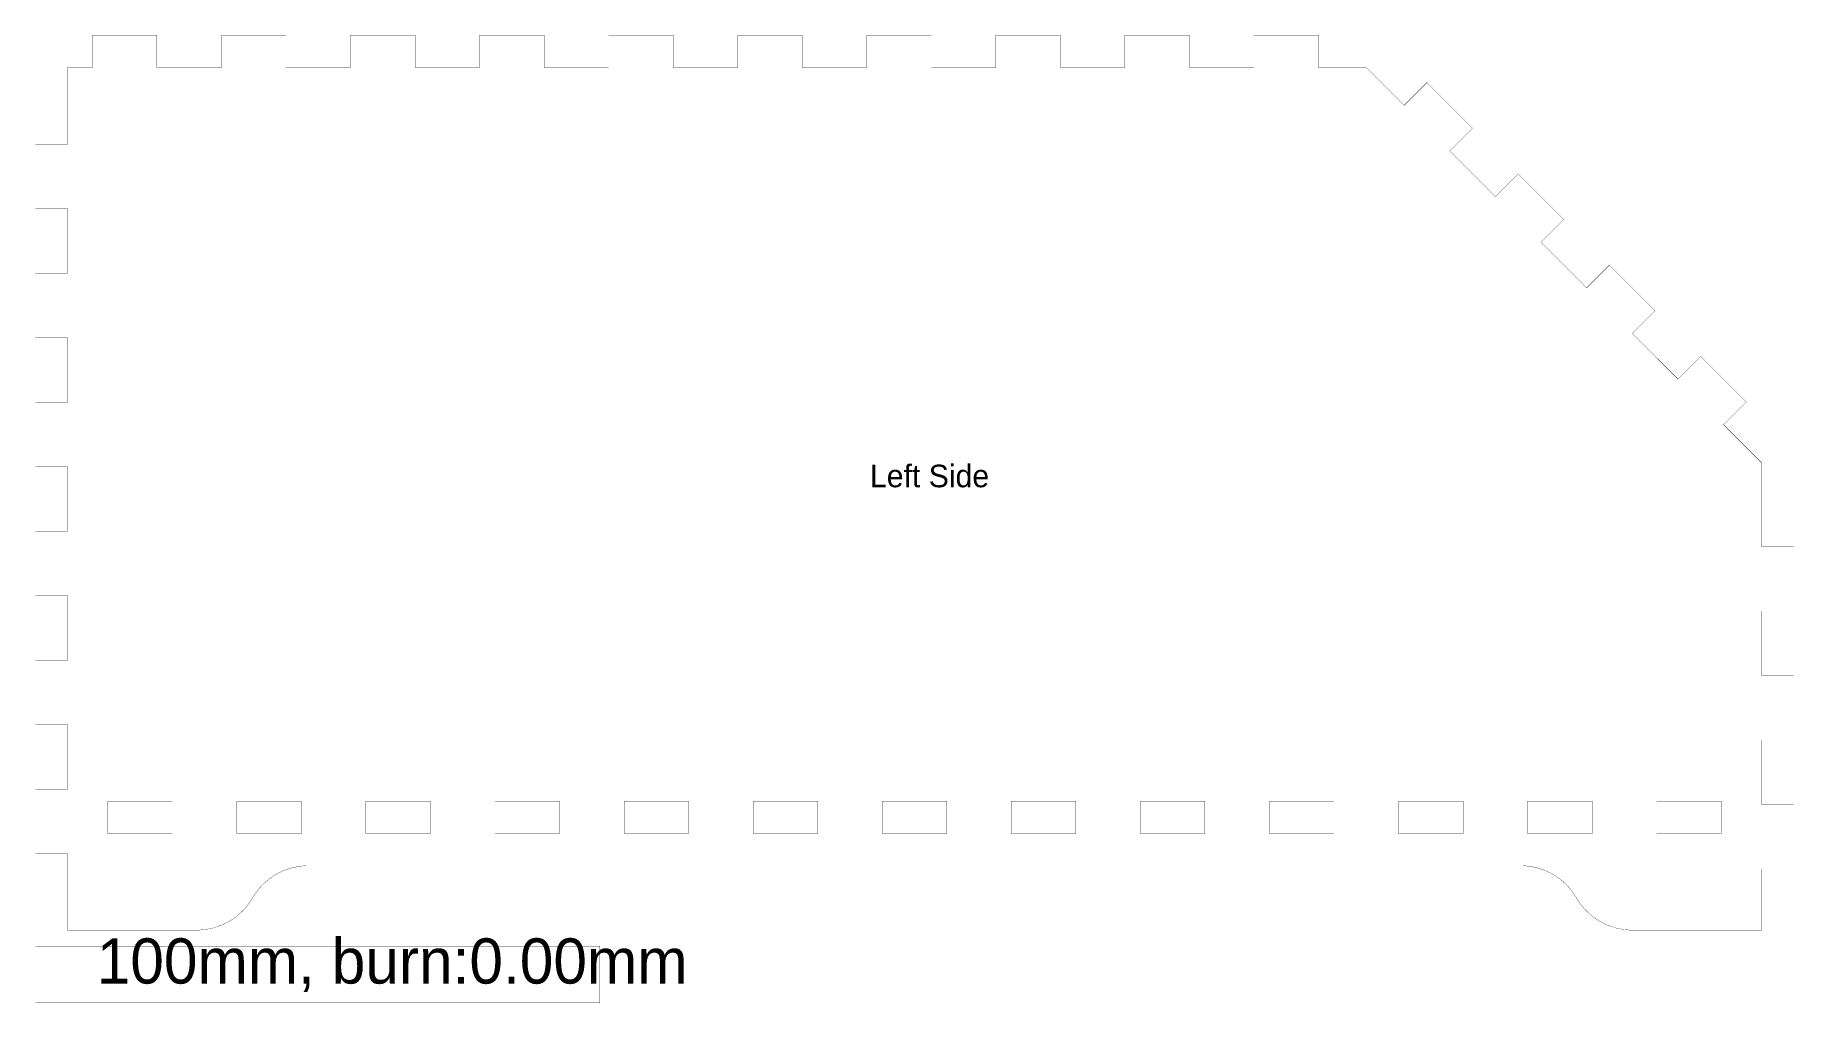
# Model space of a CAD drawing. Extents: x 10 to 1536, y 10 to 294.
# Drawn here: x 10.4 to 321.9, y 10 to 181.5 of the extents above; entities that cross this region are included whole.
import ezdxf

# ---------------------------------------------------------------- set-up
doc = ezdxf.new("R2010")
doc.units = 0
doc.layers.get('0').update_dxf_attribs({"linetype": 'CONTINUOUS'})

msp = doc.modelspace()

# ---------------------------------------------------------------- texts
at = {"color": 1}
for s, height, p in [('Left Side', 4.0005, (158.221, 101.341)), ('100mm, burn:0.00mm', 8.001, (21.2742, 13.3923))]:
    msp.add_text(s, height=height, dxfattribs=at).set_placement(p)

# ---------------------------------------------------------------- linework, layer by layer
at = {"color": 0, "const_width": 0.05}
for points in [[(16.1148, 22.8575), (38.9749, 22.8575), (39.3485, 22.8575), (40.4689, 22.9567), (41.9322, 23.2475), (43.3447, 23.7271), (44.366, 24.2025), (44.6899, 24.3885), (44.8511, 24.4822), (45.3263, 24.7854), (45.9341, 25.2222), (46.5116, 25.6963), (47.056, 26.2062), (47.5657, 26.7505), (48.0399, 27.3279), (48.4766, 27.9356), (48.7796, 28.411), (48.8735, 28.5722), (48.9673, 28.7348), (49.2689, 29.2103), (49.7057, 29.818), (50.1798, 30.3954), (50.6899, 30.9397), (51.2339, 31.4496), (51.8114, 31.9236), (52.4192, 32.3605), (52.8948, 32.6622), (53.0571, 32.756), (53.3799, 32.9434), (54.4008, 33.4188), (55.8133, 33.8983), (57.2766, 34.1891), (58.3971, 34.287), (58.7721, 34.287), (273.458, 34.287), (273.831, 34.287), (274.952, 34.1891), (276.415, 33.8983), (277.828, 33.4188), (278.849, 32.9434), (279.172, 32.756), (279.334, 32.6636), (279.809, 32.3605), (280.417, 31.9236), (280.995, 31.4496), (281.539, 30.9397), (282.049, 30.3954), (282.523, 29.818), (282.96, 29.2103), (283.263, 28.7348), (283.356, 28.5722), (283.449, 28.411), (283.752, 27.9356), (284.189, 27.3279), (284.663, 26.7505), (285.172, 26.2062), (285.717, 25.6963), (286.294, 25.2222), (286.902, 24.7854), (287.377, 24.4822), (287.54, 24.3885), (287.862, 24.2025), (288.884, 23.7271), (290.296, 23.2475), (291.76, 22.9567), (292.88, 22.8575), (293.255, 22.8575), (316.115, 22.8575), (316.115, 33.6917), (321.83, 33.6917), (321.83, 45.1224), (316.115, 45.1224), (316.115, 56.552), (321.83, 56.552), (321.83, 67.9813), (316.115, 67.9813), (316.115, 79.412), (321.83, 79.412), (321.83, 90.8417), (316.115, 90.8417), (316.115, 101.677), (316.115, 105.718), (309.403, 112.43), (313.444, 116.47), (305.362, 124.553), (301.321, 120.512), (293.238, 128.595), (297.28, 132.635), (289.198, 140.717), (285.156, 136.677), (277.074, 144.759), (281.114, 148.801), (273.032, 156.881), (268.992, 152.841), (260.91, 160.923), (264.951, 164.963), (256.869, 173.046), (252.827, 169.005), (246.115, 175.718), (242.074, 175.718), (237.68, 175.718), (237.68, 181.433), (226.249, 181.433), (226.249, 175.718), (214.82, 175.718), (214.82, 181.433), (203.389, 181.433), (203.389, 175.718), (191.959, 175.718), (191.959, 181.433), (180.53, 181.433), (180.53, 175.718), (169.099, 175.718), (169.099, 181.433), (157.67, 181.433), (157.67, 175.718), (146.239, 175.718), (146.239, 181.433), (134.809, 181.433), (134.809, 175.718), (123.38, 175.718), (123.38, 181.433), (111.949, 181.433), (111.949, 175.718), (100.52, 175.718), (100.52, 181.433), (89.0887, 181.433), (89.0887, 175.718), (77.6594, 175.718), (77.6594, 181.433), (66.2298, 181.433), (66.2298, 175.718), (54.7991, 175.718), (54.7991, 181.433), (43.3698, 181.433), (43.3698, 175.718), (31.9388, 175.718), (31.9388, 181.433), (20.5093, 181.433), (20.5093, 175.718), (16.1148, 175.718), (16.1148, 162.153), (10.4001, 162.153), (10.4001, 150.723), (16.1148, 150.723), (16.1148, 139.292), (10.4001, 139.292), (10.4001, 127.863), (16.1148, 127.863), (16.1148, 116.433), (10.4001, 116.433), (10.4001, 105.003), (16.1148, 105.003), (16.1148, 93.5729), (10.4001, 93.5729), (10.4001, 82.1422), (16.1148, 82.1422), (16.1148, 70.7125), (10.4001, 70.7125), (10.4001, 59.2832), (16.1148, 59.2832), (16.1148, 47.8525), (10.4001, 47.8525), (10.4001, 36.4229), (16.1148, 36.4229), (16.1148, 22.8575)], [(10.4001, 10.0004), (110.4, 10.0004), (110.4, 19.9995), (10.4001, 19.9995), (10.4001, 10.0004)]]:
    msp.add_lwpolyline(points, close=True, dxfattribs=at)
at = {"color": 5, "const_width": 0.05}
for points in [[(28.9553, 40.0032), (23.2406, 40.0032), (23.2406, 45.7179), (34.67, 45.7179), (34.67, 40.0032), (28.9553, 40.0032)], [(51.8156, 40.0032), (46.0996, 40.0032), (46.0996, 45.7179), (57.5303, 45.7179), (57.5303, 40.0032), (51.8156, 40.0032)], [(74.6746, 40.0032), (68.9599, 40.0032), (68.9599, 45.7179), (80.3906, 45.7179), (80.3906, 40.0032), (74.6746, 40.0032)], [(97.5349, 40.0032), (91.8199, 40.0032), (91.8199, 45.7179), (103.25, 45.7179), (103.25, 40.0032), (97.5349, 40.0032)], [(120.395, 40.0032), (114.68, 40.0032), (114.68, 45.7179), (126.11, 45.7179), (126.11, 40.0032), (120.395, 40.0032)], [(143.255, 40.0032), (137.541, 40.0032), (137.541, 45.7179), (148.97, 45.7179), (148.97, 40.0032), (143.255, 40.0032)], [(166.116, 40.0032), (160.4, 40.0032), (160.4, 45.7179), (171.83, 45.7179), (171.83, 40.0032), (166.116, 40.0032)], [(188.975, 40.0032), (183.26, 40.0032), (183.26, 45.7179), (194.691, 45.7179), (194.691, 40.0032), (188.975, 40.0032)], [(211.835, 40.0032), (206.12, 40.0032), (206.12, 45.7179), (217.55, 45.7179), (217.55, 40.0032), (211.835, 40.0032)], [(234.695, 40.0032), (228.98, 40.0032), (228.98, 45.7179), (240.41, 45.7179), (240.41, 40.0032), (234.695, 40.0032)], [(257.555, 40.0032), (251.841, 40.0032), (251.841, 45.7179), (263.27, 45.7179), (263.27, 40.0032), (257.555, 40.0032)], [(280.416, 40.0032), (274.7, 40.0032), (274.7, 45.7179), (286.13, 45.7179), (286.13, 40.0032), (280.416, 40.0032)], [(303.275, 40.0032), (297.56, 40.0032), (297.56, 45.7179), (308.991, 45.7179), (308.991, 40.0032), (303.275, 40.0032)]]:
    msp.add_lwpolyline(points, close=True, dxfattribs=at)

msp.set_redraw_order([(e.dxf.handle, doc.entitydb.next_handle()) for e in msp.query("TEXT MTEXT ATTDEF DIMENSION ARC_DIMENSION")])  # texts and dimensions are drawn at this point

doc.saveas('drawing.dxf')
